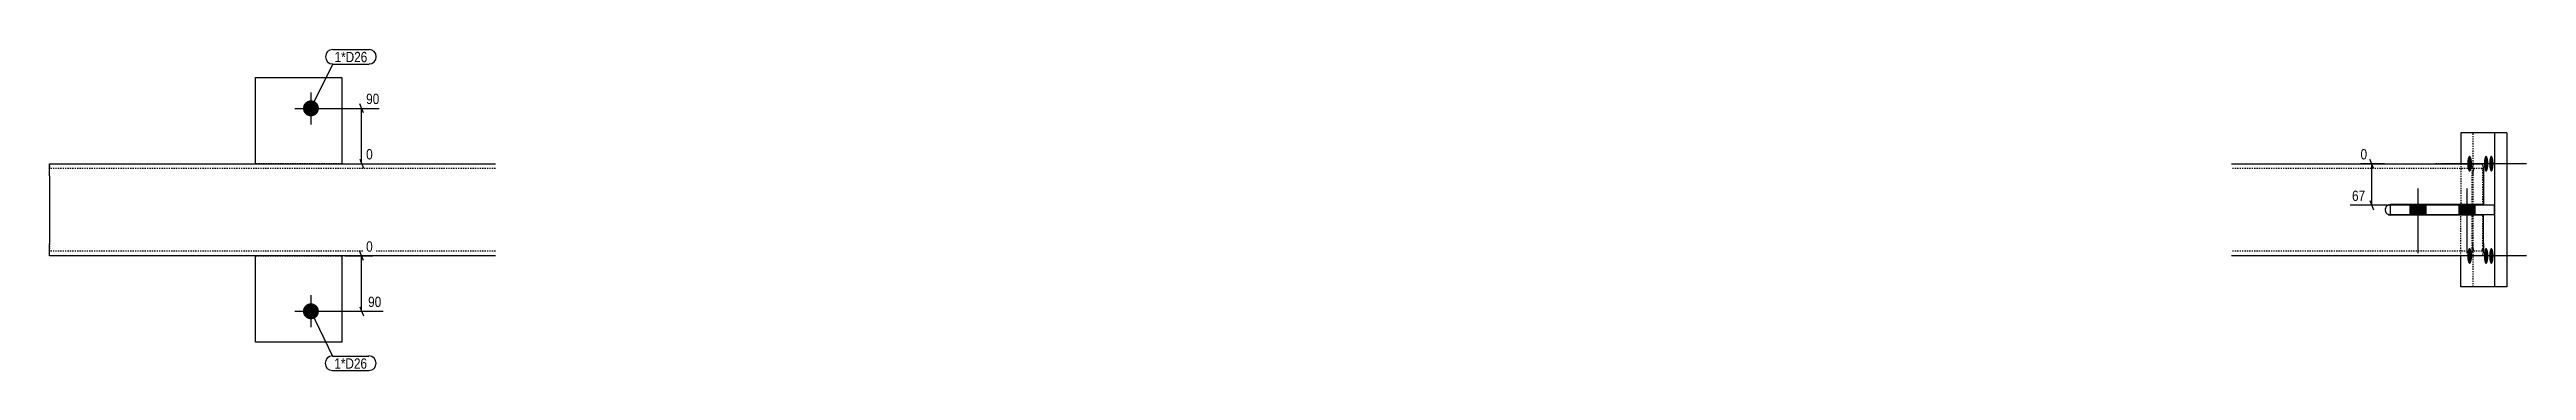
# Model space of a CAD drawing. Header units: millimetres. Extents: x 7 to 30607, y 7 to 1650.
# Drawn here: x 6799 to 10825, y 12 to 534 of the extents above; entities that cross this region are included whole.
import ezdxf

# ---------------------------------------------------------------- set-up
doc = ezdxf.new("R2010")
doc.units = ezdxf.units.MM
doc.linetypes.add('DXK_LINE_DOT2', pattern=[3.9198, 1.9599, -1.9599])
for name, color, linetype in [('MÅLSÆTNING', 7, 'Continuous'), ('STÅL', 7, 'Continuous'), ('TEKST', 7, 'Continuous')]:
    doc.layers.add(name, color=color, linetype=linetype)
doc.styles.add('Arial Narrow', font='ARIALN.TTF', dxfattribs={"height": 0.2})

msp = doc.modelspace()

# ---------------------------------------------------------------- hatches: boundary and pattern name
at = {"layer": 'STÅL', "linetype": 'Continuous'}
for points in [[(7223.6, 451.2, -1), (7223.6, 425.2, -1)], [(10736.8, 348.2), (10736.8, 345.5), (10736.5, 342.9), (10736.1, 340.5), (10735.6, 338.5), (10734.9, 336.9), (10734.2, 335.8), (10733.4, 335.2), (10732.5, 335.2), (10731.8, 335.8), (10731, 336.9), (10730.4, 338.5), (10729.8, 340.5), (10729.4, 342.9), (10729.1, 345.5), (10729.1, 348.2), (10729.1, 350.9), (10729.4, 353.5), (10729.8, 355.8), (10730.4, 357.8), (10731, 359.4), (10731.8, 360.5), (10732.5, 361.1), (10733.4, 361.1), (10734.2, 360.5), (10734.9, 359.4), (10735.6, 357.8), (10736.1, 355.8), (10736.5, 353.5), (10736.8, 350.9)], [(10763.4, 348.2), (10763.3, 345.5), (10763.1, 342.9), (10762.7, 340.5), (10762.2, 338.5), (10761.6, 336.9), (10760.9, 335.8), (10760.1, 335.2), (10759.4, 335.2), (10758.6, 335.8), (10757.9, 336.9), (10757.3, 338.5), (10756.8, 340.5), (10756.4, 342.9), (10756.2, 345.5), (10756.1, 348.2), (10756.2, 350.9), (10756.4, 353.5), (10756.8, 355.8), (10757.3, 357.8), (10757.9, 359.4), (10758.6, 360.5), (10759.4, 361.1), (10760.1, 361.1), (10760.9, 360.5), (10761.6, 359.4), (10762.2, 357.8), (10762.7, 355.8), (10763.1, 353.5), (10763.3, 350.9)], [(10771.9, 348.2), (10771.8, 345.5), (10771.6, 342.9), (10771.2, 340.5), (10770.7, 338.5), (10770.1, 336.9), (10769.4, 335.8), (10768.7, 335.2), (10767.9, 335.2), (10767.2, 335.8), (10766.5, 336.9), (10765.9, 338.5), (10765.4, 340.5), (10765, 342.9), (10764.8, 345.5), (10764.7, 348.2), (10764.8, 350.9), (10765, 353.5), (10765.4, 355.8), (10765.9, 357.8), (10766.5, 359.4), (10767.2, 360.5), (10767.9, 361.1), (10768.7, 361.1), (10769.4, 360.5), (10770.1, 359.4), (10770.7, 357.8), (10771.2, 355.8), (10771.6, 353.5), (10771.8, 350.9)], [(10661.6, 280.7), (10635.6, 280.7), (10635.6, 265.7), (10661.6, 265.7)], [(10741.6, 280.7), (10715.6, 280.7), (10715.6, 265.7), (10741.6, 265.7)], [(10736.8, 198.2), (10736.8, 195.5), (10736.5, 192.9), (10736.1, 190.5), (10735.6, 188.5), (10734.9, 186.9), (10734.2, 185.8), (10733.4, 185.2), (10732.5, 185.2), (10731.8, 185.8), (10731, 186.9), (10730.4, 188.5), (10729.8, 190.5), (10729.4, 192.9), (10729.1, 195.5), (10729.1, 198.2), (10729.1, 200.9), (10729.4, 203.5), (10729.8, 205.8), (10730.4, 207.8), (10731, 209.4), (10731.8, 210.5), (10732.5, 211.1), (10733.4, 211.1), (10734.2, 210.5), (10734.9, 209.4), (10735.6, 207.8), (10736.1, 205.8), (10736.5, 203.5), (10736.8, 200.9)], [(10763.4, 198.2), (10763.3, 195.5), (10763.1, 192.9), (10762.7, 190.5), (10762.2, 188.5), (10761.6, 186.9), (10760.9, 185.8), (10760.1, 185.2), (10759.4, 185.2), (10758.6, 185.8), (10757.9, 186.9), (10757.3, 188.5), (10756.8, 190.5), (10756.4, 192.9), (10756.2, 195.5), (10756.1, 198.2), (10756.2, 200.9), (10756.4, 203.5), (10756.8, 205.8), (10757.3, 207.8), (10757.9, 209.4), (10758.6, 210.5), (10759.4, 211.1), (10760.1, 211.1), (10760.9, 210.5), (10761.6, 209.4), (10762.2, 207.8), (10762.7, 205.8), (10763.1, 203.5), (10763.3, 200.9)], [(10771.9, 198.2), (10771.8, 195.5), (10771.6, 192.9), (10771.2, 190.5), (10770.7, 188.5), (10770.1, 186.9), (10769.4, 185.8), (10768.7, 185.2), (10767.9, 185.2), (10767.2, 185.8), (10766.5, 186.9), (10765.9, 188.5), (10765.4, 190.5), (10765, 192.9), (10764.8, 195.5), (10764.7, 198.2), (10764.8, 200.9), (10765, 203.5), (10765.4, 205.8), (10765.9, 207.8), (10766.5, 209.4), (10767.2, 210.5), (10767.9, 211.1), (10768.7, 211.1), (10769.4, 210.5), (10770.1, 209.4), (10770.7, 207.8), (10771.2, 205.8), (10771.6, 203.5), (10771.8, 200.9)], [(7223.6, 121.2, -1), (7223.6, 95.2, -1)]]:
    msp.add_hatch(color=96, dxfattribs=at).paths.add_polyline_path(points)

# ---------------------------------------------------------------- linework, layer by layer
at = {"layer": 'MÅLSÆTNING', "color": 7, "linetype": 'Continuous'}
for p, q in [((7308.9, 430.7), (7302.9, 445.7)), ((7228.6, 438.2), (7334.7, 438.2)), ((7305.9, 348.2), (7305.9, 438.2)), ((7278.6, 348.2), (7324.1, 348.2)), ((7302.9, 355.7), (7308.9, 340.7)), ((10594.4, 348.2), (10555.6, 348.2)), ((10576.8, 340.7), (10570.8, 355.7)), ((10573.8, 280.7), (10573.8, 348.2)), ((10570.8, 288.2), (10576.8, 273.2)), ((10598.6, 280.7), (10538.6, 280.7)), ((7308.9, 190.7), (7302.9, 205.7)), ((7278.6, 198.2), (7324.1, 198.2)), ((7305.9, 108.2), (7305.9, 198.2)), ((7228.6, 108.2), (7341.1, 108.2)), ((7302.9, 115.7), (7308.9, 100.7))]:
    msp.add_line(p, q, dxfattribs=at)
at = {"layer": 'STÅL', "color": 2, "linetype": 'Continuous'}
for p, q in [((7133.6, 348.2), (7133.6, 488.2)), ((7133.6, 488.2), (7273.6, 488.2)), ((7273.6, 488.2), (7273.6, 348.2)), ((10718.9, 398.2), (10718.9, 348.2)), ((10773.8, 398.2), (10718.9, 398.2)), ((10793.6, 398.2), (10773.8, 398.2)), ((10773.8, 148.2), (10773.8, 398.2)), ((10793.6, 398.2), (10793.6, 148.2)), ((6798.6, 328.2), (6798.6, 348.2)), ((6798.6, 348.2), (7523.6, 348.2)), ((6798.6, 328.2), (6798.6, 218.2)), ((10345.6, 348.2), (10753.1, 348.2)), ((10753.1, 348.2), (10754.1, 346.6)), ((10754.1, 346.6), (10754.9, 342.3)), ((10754.9, 342.3), (10755.4, 335.8)), ((10755.4, 335.8), (10755.6, 328.2)), ((10755.6, 328.2), (10755.6, 281.7)), ((10604.1, 281.7), (10600.9, 281)), ((10600.9, 265.3), (10604.1, 264.7)), ((10773.6, 280.7), (10603.6, 280.7)), ((10603.6, 280.7), (10603.6, 265.7)), ((10603.6, 265.7), (10773.6, 265.7)), ((10755.6, 281.7), (10604.1, 281.7)), ((10755.6, 264.7), (10604.1, 264.7)), ((10718.9, 281.7), (10718.9, 280.7)), ((10718.9, 264.7), (10718.9, 265.7)), ((10755.6, 218.2), (10755.6, 264.7)), ((10773.6, 265.7), (10773.6, 280.7)), ((6798.6, 204), (6798.6, 218.2)), ((6798.6, 198.2), (6798.6, 204)), ((10754.9, 204), (10754.1, 199.7)), ((10755.4, 210.5), (10754.9, 204)), ((10755.6, 218.2), (10755.4, 210.5)), ((7523.6, 198.2), (6798.6, 198.2)), ((7133.6, 58.2), (7133.6, 198.2)), ((7273.6, 198.2), (7273.6, 58.2)), ((10753.1, 198.2), (10345.6, 198.2)), ((10718.9, 148.2), (10718.9, 198.2)), ((10754.1, 199.7), (10753.1, 198.2)), ((10793.6, 148.2), (10718.9, 148.2)), ((7273.6, 58.2), (7133.6, 58.2))]:
    msp.add_line(p, q, dxfattribs=at)
at = {"layer": 'STÅL', "color": 96, "linetype": 'Continuous'}
for p, q in [((7223.6, 464.2), (7223.6, 412.2)), ((7197.6, 438.2), (7249.6, 438.2)), ((10790, 348.2), (10685.8, 348.2)), ((10816.8, 348.2), (10712.6, 348.2)), ((10825.4, 348.2), (10721.2, 348.2)), ((10648.6, 307.7), (10648.6, 202.7)), ((10728.6, 307.7), (10728.6, 202.7)), ((10635.6, 280.7), (10635.6, 265.7)), ((10661.6, 280.7), (10661.6, 265.7)), ((10715.6, 280.7), (10715.6, 265.7)), ((10741.6, 280.7), (10741.6, 265.7)), ((10790, 198.2), (10685.8, 198.2)), ((10816.8, 198.2), (10712.6, 198.2)), ((10825.4, 198.2), (10721.2, 198.2)), ((7223.6, 134.2), (7223.6, 82.2)), ((7197.6, 108.2), (7249.6, 108.2))]:
    msp.add_line(p, q, dxfattribs=at)
at = {"layer": 'STÅL', "color": 7, "linetype": 'DXK_LINE_DOT2'}
for p, q in [((10738.8, 148.2), (10738.8, 398.2)), ((6798.6, 348.2), (6798.6, 342.3)), ((7523.6, 340.2), (6798.6, 340.2)), ((7273.6, 348.2), (7133.6, 348.2)), ((10753.1, 340.2), (10345.6, 340.2)), ((10718.9, 348.2), (10718.9, 281.7)), ((10737.2, 328.2), (10737.3, 335.8)), ((10737.2, 281.7), (10737.2, 328.2)), ((10737.3, 335.8), (10737.9, 342.3)), ((10737.9, 342.3), (10738.7, 346.6)), ((10738.2, 332.8), (10738.1, 328.2)), ((10738.1, 281.7), (10738.1, 328.2)), ((10738.6, 336.6), (10738.2, 332.8)), ((10739, 339.3), (10738.6, 336.6)), ((10738.7, 346.6), (10739.6, 348.2)), ((10739.6, 340.2), (10739, 339.3)), ((10753.7, 339.3), (10753.1, 340.2)), ((10754.2, 336.6), (10753.7, 339.3)), ((10754.5, 332.8), (10754.2, 336.6)), ((10754.6, 328.2), (10754.5, 332.8)), ((10754.6, 281.7), (10754.6, 328.2)), ((10600.9, 281), (10604.1, 281.7)), ((10604.1, 264.7), (10600.9, 265.3)), ((10718.9, 280.7), (10718.9, 265.7)), ((10718.9, 198.2), (10718.9, 264.7)), ((10720.2, 265.7), (10720.2, 280.7)), ((10737.2, 218.2), (10737.2, 264.7)), ((10737.2, 264.7), (10738.1, 264.7)), ((10738.1, 218.2), (10738.1, 264.7)), ((10754.6, 218.2), (10754.6, 264.7)), ((10754.6, 264.7), (10755.6, 264.7)), ((6798.6, 218.2), (6798.6, 210.5)), ((6798.6, 210.5), (6798.6, 209.7)), ((6798.6, 204), (6798.6, 209.7)), ((7523.6, 206.2), (6798.6, 206.2)), ((10753.1, 206.2), (10345.6, 206.2)), ((10737.3, 210.5), (10737.2, 218.2)), ((10737.9, 204), (10737.3, 210.5)), ((10738.7, 199.7), (10737.9, 204)), ((10738.2, 213.6), (10738.1, 218.2)), ((10738.5, 210.5), (10738.2, 213.6)), ((10738.6, 209.7), (10738.5, 210.5)), ((10738.6, 209.7), (10739, 207.1)), ((10739, 207.1), (10739.6, 206.2)), ((10753.1, 206.2), (10753.7, 207.1)), ((10753.7, 207.1), (10754.2, 209.7)), ((10754.2, 209.7), (10754.5, 213.6)), ((10754.5, 213.6), (10754.6, 218.2)), ((7133.6, 198.2), (7273.6, 198.2)), ((10739.6, 198.2), (10738.7, 199.7))]:
    msp.add_line(p, q, dxfattribs=at)
at = {"layer": 'STÅL', "color": 96, "linetype": 'DXK_LINE_DOT2'}
for p, q in [((10781.5, 348.2), (10677.3, 348.2)), ((10781.5, 198.2), (10677.3, 198.2))]:
    msp.add_line(p, q, dxfattribs=at)
at = {"layer": 'STÅL', "color": 2, "linetype": 'Continuous'}
msp.add_arc((10604.1, 273.2), 8.5, 112.5, 247.5, dxfattribs=at)
at = {"layer": 'STÅL', "color": 7, "linetype": 'DXK_LINE_DOT2'}
msp.add_arc((10604.1, 273.2), 8.5, 112.5, 247.5, dxfattribs=at)

# ---------------------------------------------------------------- wipeouts: each hides what was drawn before it
at = {"color": 0}
for points in [[(7315.2, 513.3), (7315.2, 530.8), (7262, 530.8), (7262, 513.3)], [(7314.9, 15), (7314.9, 32.5), (7261.6, 32.5), (7261.6, 15)]]:
    msp.add_wipeout(points, dxfattribs=at).dxf.layer = 'TEKST'

# ---------------------------------------------------------------- next in the draw order: wipeouts: each hides what was drawn before it
at = {"color": 0, "linetype": 'Continuous'}
for points in [[(7338.2, 441.7), (7338.2, 466.2), (7309.9, 466.2), (7309.9, 441.7)], [(7327.6, 351.7), (7327.6, 376.2), (7309.9, 376.2), (7309.9, 351.7)], [(10569.8, 351.7), (10569.8, 376.2), (10552.1, 376.2), (10552.1, 351.7)], [(10566.6, 284.2), (10566.6, 308.7), (10538.3, 308.7), (10538.3, 284.2)], [(7327.6, 201.7), (7327.6, 226.2), (7309.9, 226.2), (7309.9, 201.7)], [(7341.4, 111.7), (7341.4, 136.2), (7313.1, 136.2), (7313.1, 111.7)]]:
    msp.add_wipeout(points, dxfattribs=at).dxf.layer = 'MÅLSÆTNING'
at = {"color": 0}
for points in [[(7315.2, 513.3), (7315.2, 530.8), (7262, 530.8), (7262, 513.3)], [(7314.9, 15), (7314.9, 32.5), (7261.6, 32.5), (7261.6, 15)]]:
    msp.add_wipeout(points, dxfattribs=at).dxf.layer = 'TEKST'

# ---------------------------------------------------------------- next in the draw order: linework, layer by layer
at = {"layer": 'TEKST', "color": 7, "linetype": 'Continuous'}
for p, q in [((7259, 533.8), (7318.2, 533.8)), ((7223.6, 438.2), (7259, 510.3)), ((7259, 510.3), (7318.2, 510.3)), ((7223.6, 108.2), (7258.6, 35.5)), ((7258.6, 35.5), (7317.9, 35.5)), ((7258.6, 12), (7317.9, 12))]:
    msp.add_line(p, q, dxfattribs=at)
for centre, radius, start, end in [((7259, 522.1), 11.7, 90, 270), ((7318.2, 522.1), 11.7, 270, 90), ((7258.6, 23.8), 11.8, 90, 270), ((7317.9, 23.8), 11.8, 270, 90)]:
    msp.add_arc(centre, radius, start, end, dxfattribs=at)

# ---------------------------------------------------------------- next in the draw order: texts
at = {"layer": 'MÅLSÆTNING', "color": 3, "linetype": 'Continuous', "style": 'Arial Narrow'}
for s, p in [('90', (7313.4, 445.2)), ('0', (7313.4, 355.2)), ('0', (10555.6, 355.2)), ('67', (10541.8, 287.7)), ('0', (7313.4, 205.2)), ('90', (7316.6, 115.2))]:
    msp.add_text(s, height=16.7, dxfattribs=at).set_placement(p)
at = {"layer": 'TEKST', "color": 3, "style": 'Arial Narrow'}
for p in [(7262, 513.3), (7261.6, 15)]:
    msp.add_text('1*D26', height=16.7, dxfattribs=at).set_placement(p)

doc.saveas('drawing.dxf')
